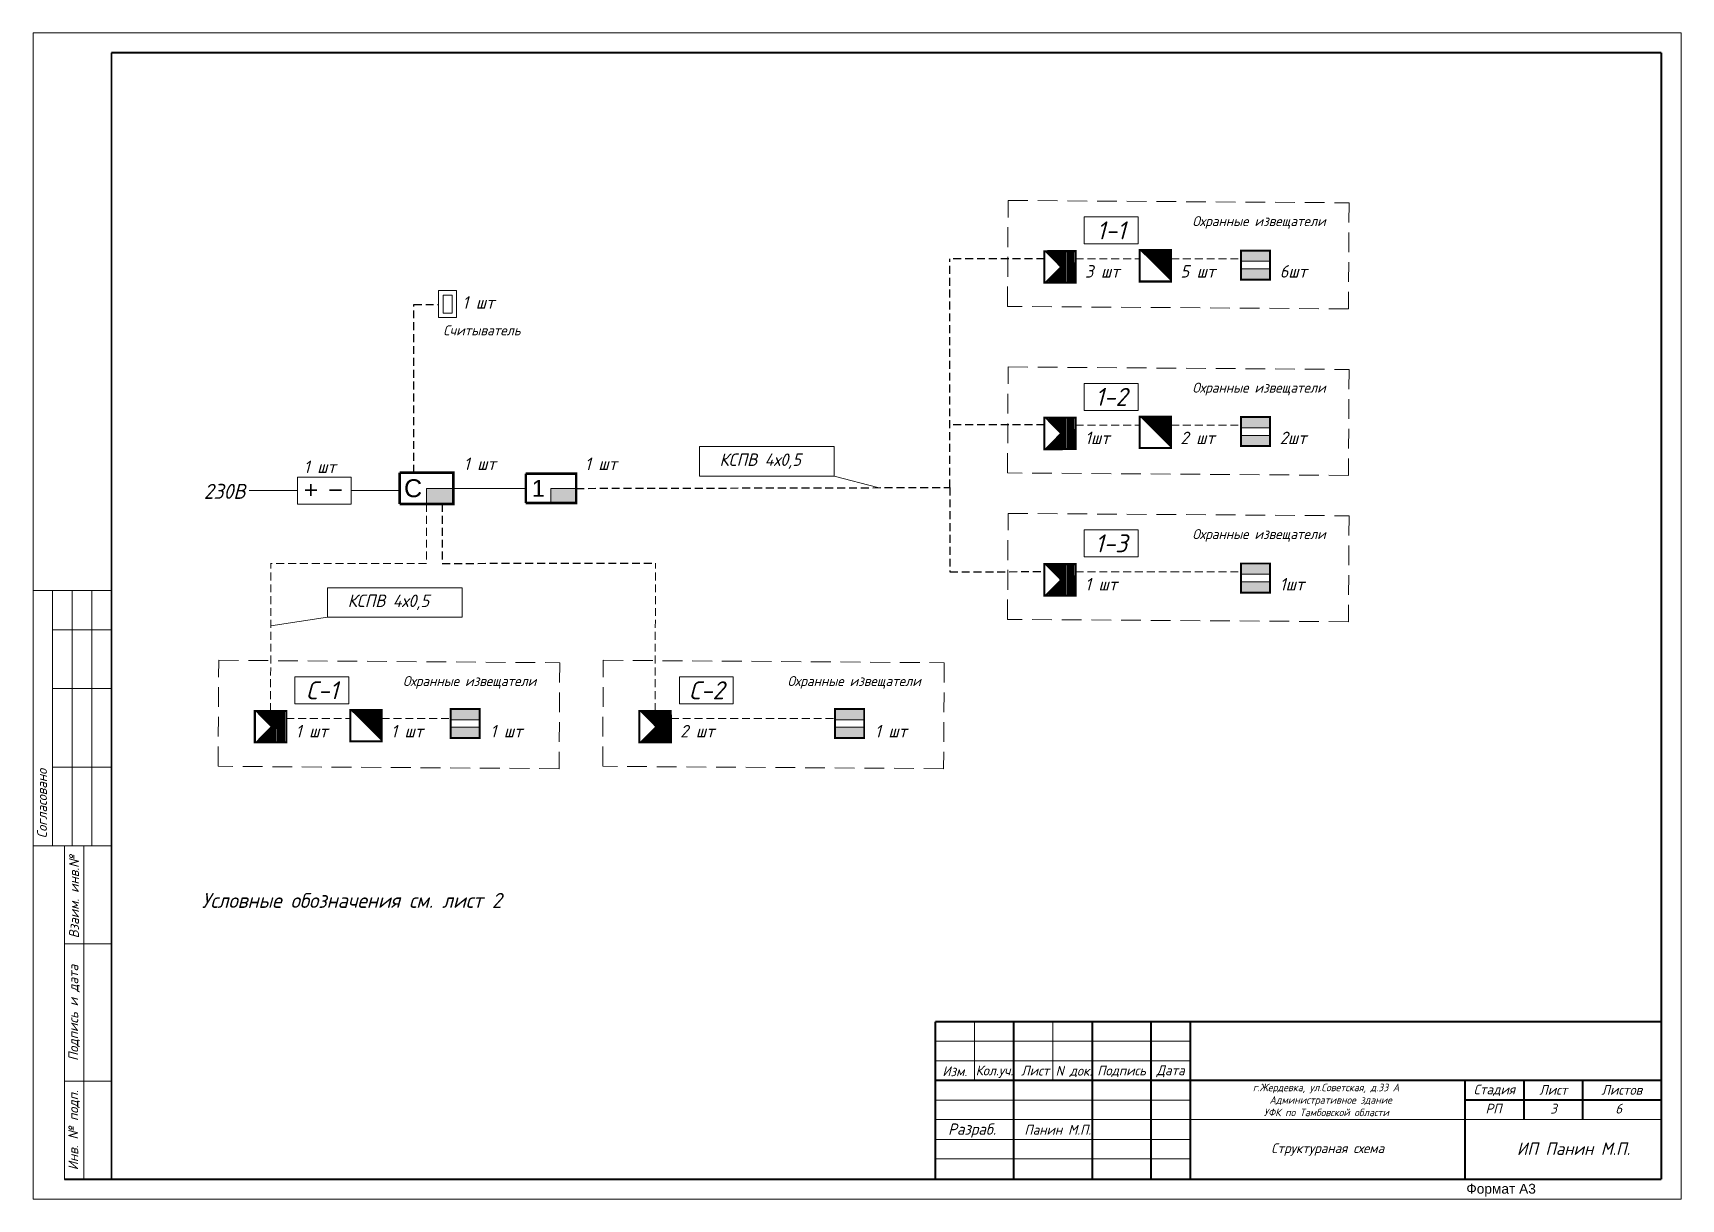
# Model space of a CAD drawing. Header units: inches. Extents: x -24 to 3888, y 393 to 1828.
# Drawn here: x 2486.4 to 2618.7, y 1386.4 to 1480 of the extents above; entities that cross this region are included whole.
import ezdxf

# ---------------------------------------------------------------- set-up
doc = ezdxf.new("R2010")
doc.units = ezdxf.units.IN
doc.header["$MEASUREMENT"] = 0
doc.linetypes.add('HIDDEN2', pattern=[4.7625, 3.175, -1.5875])
doc.linetypes.add('НЕВИДИМАЯ', pattern=[9.525, 6.35, -3.175])
doc.layers.get('0').transparency = 0.7
doc.layers.add('BLK_12_THHN', color=9, linetype='Continuous')
doc.layers.add('DESC', color=7, linetype='Continuous')
doc.styles.get("Standard").update_dxf_attribs({"font": 'GOST_Common Italic_0.ttf'})

msp = doc.modelspace()

# ---------------------------------------------------------------- texts
at = {"layer": 'DESC', "color": 7}
for s, p in [('Кол.уч.', (2562.07, 1396.34)), ('Лист', (2565.72, 1396.33)), ('N док.', (2568.49, 1396.32)), ('РП', (2603, 1393.28)), ('3', (2608.2, 1393.28)), ('6', (2613.42, 1393.28))]:
    msp.add_text(s, height=0.787, dxfattribs=at).set_placement(p)
at = {"layer": 'DESC', "color": 0, "attachment_point": 5}
for s, insert, char_height, width in [('1-1', (2572.95, 1464.14), 1.44, 4.32), ('1-2', (2572.95, 1450.78), 1.44, 4.32), ('{\\fArial|b0|i0|c204|p34;C}', (2516.91, 1443.44), 1.44, 2.16), ('{\\fArial|b0|i0|c204|p34;1}', (2526.97, 1443.44), 1.347, 2.0205), ('1-3', (2572.95, 1439.03), 1.44, 4.32), ('C-1', (2509.58, 1427.24), 1.44, 4.32), ('C-2', (2540.45, 1427.24), 1.44, 4.32), ('Стадия', (2603.71, 1395.15), 0.787, 4.725), ('Лист', (2608.44, 1395.18), 0.787, 5.67), ('Листов', (2613.94, 1395.18), 0.787, 5.3325)]:
    msp.add_mtext(s, dxfattribs=dict(at, insert=insert, char_height=char_height, width=width))
at = {"layer": 'DESC', "color": 0, "attachment_point": 1}
for s, width, heights, insert, char_height in [('\\pt2.4;Охранные извещатели', 15.8242, [1.22], (2579.47, 1465.28), 0.8), ('3 шт ', 6.4521, [0], (2570.85, 1461.35), 1), ('5 шт ', 6.4521, [0], (2578.51, 1461.35), 1), ('6шт ', 6.4521, [0], (2586.48, 1461.35), 1), ('1 шт ', 6.4521, [0], (2520.86, 1458.86), 1), ('Считыватель', 15.8242, [1.22], (2519.33, 1456.52), 0.8), ('\\pt2.4;Охранные извещатели', 15.8242, [1.22], (2579.47, 1451.92), 0.8), ('1шт ', 6.4521, [0], (2570.85, 1447.99), 1), ('2 шт ', 6.4521, [0], (2578.51, 1447.99), 1), ('2шт ', 6.4521, [0], (2586.48, 1447.99), 1), ('КСПВ 4х0,5 ', 9.1713, [1.06], (2541.51, 1446.24), 1), ('1 шт ', 6.4521, [0], (2508.13, 1445.67), 1), ('1 шт ', 6.4521, [0], (2520.97, 1445.91), 1), ('1 шт ', 6.4521, [0], (2530.7, 1445.91), 1), ('230В', 0.7525, [0], (2500.11, 1443.8), 1.2), ('\\pt2.4;Охранные извещатели', 15.8242, [1.22], (2579.47, 1440.17), 0.8), ('1 шт ', 6.4521, [0], (2570.85, 1436.25), 1), ('1шт ', 6.4521, [0], (2586.48, 1436.25), 1), ('КСПВ 4х0,5 ', 9.1713, [1.06], (2511.66, 1434.92), 1), ('\\pt2.4;Охранные извещатели', 15.8242, [1.22], (2516.1, 1428.38), 0.8), ('\\pt2.4;Охранные извещатели', 15.8242, [1.22], (2546.97, 1428.38), 0.8), ('1 шт ', 6.4521, [0], (2507.48, 1424.46), 1), ('1 шт ', 6.4521, [0], (2515.14, 1424.46), 1), ('1 шт ', 6.4521, [0], (2523.11, 1424.46), 1), ('2 шт ', 6.4521, [0], (2538.35, 1424.46), 1), ('1 шт ', 6.4521, [0], (2553.98, 1424.46), 1), ('Условные обозначения см. лист 2', 37.2731, [2.89], (2499.95, 1410.98), 1.2)]:
    msp.add_mtext_dynamic_manual_height_columns(s, width=width, gutter_width=1, heights=heights, dxfattribs=dict(at, insert=insert, char_height=char_height))
at = {"layer": 'DESC', "char_height": 0.7875, "attachment_point": 1, "rotation": 90}
for s, insert, width in [('Cогласовано', (2486.73, 1415.35), 9.4622), ('Взаим. инв.№', (2489.3, 1407.34), 14.4387), ('Подпись и дата', (2489.24, 1397.5), 11.3549), ('Инв. № подп.', (2489.24, 1388.73), 13.2391)]:
    msp.add_mtext(s, dxfattribs=dict(at, insert=insert, width=width))
at = {"layer": 'DESC', "attachment_point": 5}
for s, insert, char_height, width in [('Подпись', (2573.78, 1396.67), 0.787, 4.725), ('Дата', (2577.72, 1396.67), 0.787, 3.15), ('Изм.', (2560.39, 1396.67), 0.787, 3.15), ('Структураная схема', (2590.33, 1390.39), 0.7875, 22.05)]:
    msp.add_mtext(s, dxfattribs=dict(at, insert=insert, char_height=char_height, width=width))
at = {"layer": 'DESC', "color": 0, "lineweight": 15, "attachment_point": 1}
for s, width, heights, insert, char_height in [('\\pi23.39435;г.Жердевка, ул.Советская, д.33 А\\P\\pi24.36617; Административное здание \\P\\pi24.27003;УФК по Тамбовской области', 59.1919, [0], (2560.93, 1395.67), 0.6), ('\\pi4.80835;ИП Панин М.П.', 17.9743, [1.74], (2600.71, 1390.96), 1)]:
    msp.add_mtext_dynamic_manual_height_columns(s, width=width, gutter_width=1, heights=heights, dxfattribs=dict(at, insert=insert, char_height=char_height))
at = {"layer": 'DESC', "color": 0, "lineweight": 15, "insert": (2561.78, 1391.91), "char_height": 0.9, "width": 7.0924, "attachment_point": 5}
msp.add_mtext('Разраб.', dxfattribs=at)
at = {"layer": 'DESC', "lineweight": 15, "insert": (2568.66, 1391.98), "char_height": 0.787, "width": 6.3, "attachment_point": 5}
msp.add_mtext('Панин М.П.', dxfattribs=at)
at = {"layer": 'DESC', "linetype": 'НЕВИДИМАЯ', "insert": (2601.46, 1387.64), "char_height": 0.7875, "width": 9.1777, "attachment_point": 1}
msp.add_mtext('{\\fArial|b0|i0|c204|p34;Формат А3}', dxfattribs=at)

# ---------------------------------------------------------------- blocks, each defined once
blk = doc.blocks.new('Объем')
at = {"const_width": 0.2}
blk.add_lwpolyline([(0, 0), (0, 3), (3, 3), (3, 0)], close=True, dxfattribs=at)
for points in [[(0.21, 2.94), (0.21, 0.09)], [(0.41, 2.94), (0.41, 0.09)], [(0.61, 2.94), (0.61, 0.09)], [(0.8, 2.94), (0.8, 0.09)], [(1.01, 2.94), (1.01, 0.09)], [(1.21, 2.94), (1.21, 0.09)], [(1.39, 1.52), (2.81, 2.97)], [(1.39, 2.94), (1.39, 0.09)], [(1.39, 1.48), (2.82, 0.03)], [(1.56, 2.93), (1.56, 1.76)], [(1.76, 2.94), (1.76, 1.94)], [(1.94, 2.95), (1.94, 2.15)], [(2.13, 2.93), (2.13, 2.33)], [(2.3, 2.93), (2.3, 2.52)], [(2.49, 2.94), (2.49, 2.7)], [(1.56, 0.09), (1.56, 1.25)], [(1.74, 0.06), (1.74, 1.05)], [(1.94, 0.06), (1.94, 0.87)], [(2.13, 0.05), (2.13, 0.66)], [(2.31, 0.06), (2.31, 0.48)], [(2.49, 0.07), (2.49, 0.29)]]:
    blk.add_lwpolyline(points, dxfattribs=at)
blk = doc.blocks.new('Звуковой')
blk.add_lwpolyline([(0.1, 2.9, 0, 4, 0), (1.5, 1.51, 4, 4, 0)], format="xyseb")
at = {"const_width": 0.2}
blk.add_lwpolyline([(0, 0), (0, 3), (3, 3), (3, 0)], close=True, dxfattribs=at)

# ---------------------------------------------------------------- hatches: boundary and pattern name
at = {"layer": 'DESC', "lineweight": 15}
h = msp.add_hatch(color=0, dxfattribs=at)
h.dxf.hatch_style = 1
h.paths.add_polyline_path([(2583.38, 1461.06), (2583.38, 1460.19), (2585.71, 1460.19), (2585.71, 1461.06)])
h.paths.add_polyline_path([(2585.71, 1461.66), (2585.71, 1462.52), (2583.38, 1462.52), (2583.38, 1461.66)])
h = msp.add_hatch(color=0, dxfattribs=at)
h.dxf.hatch_style = 1
h.paths.add_polyline_path([(2583.38, 1447.69), (2583.38, 1446.83), (2585.71, 1446.83), (2585.71, 1447.69)])
h.paths.add_polyline_path([(2585.71, 1448.3), (2585.71, 1449.16), (2583.38, 1449.16), (2583.38, 1448.3)])
at = {"layer": 'DESC'}
for points in [[(2517.99, 1443.44), (2517.99, 1442.18), (2520.15, 1442.18), (2520.15, 1443.44)], [(2527.98, 1443.44), (2527.98, 1442.27), (2530, 1442.27), (2530, 1443.44)]]:
    msp.add_hatch(color=0, dxfattribs=at).paths.add_polyline_path(points)
at = {"layer": 'DESC', "lineweight": 15}
h = msp.add_hatch(color=0, dxfattribs=at)
h.dxf.hatch_style = 1
h.paths.add_polyline_path([(2583.38, 1435.95), (2583.38, 1435.08), (2585.71, 1435.08), (2585.71, 1435.95)])
h.paths.add_polyline_path([(2585.71, 1436.55), (2585.71, 1437.41), (2583.38, 1437.41), (2583.38, 1436.55)])
h = msp.add_hatch(color=0, dxfattribs=at)
h.dxf.hatch_style = 1
h.paths.add_polyline_path([(2519.92, 1424.28), (2519.92, 1423.42), (2522.25, 1423.42), (2522.25, 1424.28)])
h.paths.add_polyline_path([(2522.25, 1424.88), (2522.25, 1425.74), (2519.92, 1425.74), (2519.92, 1424.88)])
h = msp.add_hatch(color=0, dxfattribs=at)
h.dxf.hatch_style = 1
h.paths.add_polyline_path([(2550.79, 1424.28), (2550.79, 1423.42), (2553.12, 1423.42), (2553.12, 1424.28)])
h.paths.add_polyline_path([(2553.12, 1424.88), (2553.12, 1425.74), (2550.79, 1425.74), (2550.79, 1424.88)])

# ---------------------------------------------------------------- linework, layer by layer
at = {"layer": 'BLK_12_THHN', "color": 0, "linetype": 'HIDDEN2', "ltscale": 0.2}
for p, q in [((2560, 1443.51), (2560, 1461.86)), ((2567.58, 1461.86), (2560, 1461.86)), ((2516.97, 1444.7), (2516.97, 1458.2)), ((2516.97, 1458.2), (2518.96, 1458.2)), ((2567.58, 1448.53), (2560, 1448.53)), ((2530, 1443.44), (2560, 1443.51)), ((2560, 1443.51), (2560, 1436.75)), ((2519.25, 1442.18), (2519.25, 1437.42)), ((2519.25, 1437.42), (2536.37, 1437.45)), ((2560, 1436.75), (2567.58, 1436.76))]:
    msp.add_line(p, q, dxfattribs=at)
at = {"layer": 'DESC', "color": 7, "lineweight": 15}
for p, q in [((2486.4, 1386.42), (2486.4, 1479.98)), ((2486.4, 1479.98), (2618.7, 1479.98)), ((2618.7, 1479.98), (2618.7, 1386.42)), ((2561.98, 1400.66), (2561.98, 1395.94)), ((2568.28, 1400.66), (2568.28, 1395.94)), ((2558.83, 1399.09), (2579.3, 1399.09)), ((2558.83, 1397.51), (2579.3, 1397.51)), ((2558.83, 1394.36), (2579.3, 1394.36)), ((2558.83, 1392.79), (2579.3, 1392.79)), ((2579.3, 1392.79), (2617.1, 1392.79)), ((2558.83, 1391.21), (2579.3, 1391.21)), ((2558.83, 1389.64), (2579.3, 1389.64)), ((2618.7, 1386.42), (2486.4, 1386.42))]:
    msp.add_line(p, q, dxfattribs=at)
at = {"layer": 'DESC', "color": 0, "linetype": 'HIDDEN2', "lineweight": 15, "ltscale": 0.2}
for p, q in [((2570.1, 1461.86), (2575.24, 1461.86)), ((2577.76, 1461.86), (2583.21, 1461.86)), ((2570.1, 1448.5), (2575.24, 1448.5)), ((2577.76, 1448.5), (2583.21, 1448.5)), ((2517.99, 1442.18), (2517.99, 1437.42)), ((2505.47, 1425.58), (2505.5, 1437.45)), ((2517.99, 1437.42), (2505.5, 1437.42)), ((2536.34, 1425.58), (2536.37, 1437.45)), ((2570.1, 1436.75), (2577.76, 1436.75)), ((2577.76, 1436.75), (2583.21, 1436.75)), ((2506.73, 1424.97), (2511.87, 1424.97)), ((2514.39, 1424.97), (2519.84, 1424.97)), ((2537.6, 1424.97), (2545.26, 1424.97)), ((2545.26, 1424.97), (2550.71, 1424.97))]:
    msp.add_line(p, q, dxfattribs=at)
at = {"layer": 'DESC', "color": 0, "lineweight": 15}
for p, q in [((2520.15, 1443.44), (2525.96, 1443.44)), ((2550.7, 1444.42), (2554.22, 1443.5)), ((2503.74, 1443.26), (2507.62, 1443.26)), ((2511.94, 1443.26), (2515.83, 1443.26)), ((2520.15, 1443.1), (2520.15, 1443.1)), ((2510.04, 1433.1), (2505.48, 1432.41))]:
    msp.add_line(p, q, dxfattribs=at)
at = {"layer": 'DESC', "lineweight": 15}
for p, q in [((2492.7, 1435.25), (2486.4, 1435.25)), ((2487.97, 1435.25), (2487.97, 1414.77)), ((2489.55, 1435.25), (2489.55, 1414.77)), ((2491.12, 1435.25), (2491.12, 1414.77)), ((2492.7, 1432.1), (2487.97, 1432.1)), ((2492.7, 1427.37), (2487.97, 1427.37)), ((2492.7, 1421.07), (2487.97, 1421.07)), ((2492.7, 1414.77), (2486.4, 1414.77)), ((2488.92, 1414.77), (2488.92, 1388)), ((2488.92, 1414.77), (2492.7, 1414.77)), ((2490.49, 1414.77), (2490.49, 1388)), ((2488.92, 1406.9), (2492.7, 1406.9)), ((2488.92, 1395.87), (2492.7, 1395.87))]:
    msp.add_line(p, q, dxfattribs=at)
at = {"layer": 'DESC', "color": 7, "lineweight": 15, "const_width": 0.158}
for points in [[(2492.7, 1478.4), (2492.7, 1388), (2617.12, 1388)], [(2617.12, 1478.4), (2492.7, 1478.4)], [(2617.12, 1388), (2617.12, 1478.4)], [(2558.83, 1400.66), (2558.83, 1388.06)], [(2558.83, 1400.66), (2617.1, 1400.66)], [(2565.13, 1400.66), (2565.13, 1388)], [(2571.43, 1400.66), (2571.43, 1388.06)], [(2576.15, 1400.66), (2576.15, 1388.06)], [(2579.3, 1400.66), (2579.3, 1388.06)], [(2558.83, 1395.94), (2617.1, 1395.94)], [(2601.35, 1388), (2601.35, 1395.94)], [(2606.08, 1392.79), (2606.08, 1395.94)], [(2610.8, 1392.79), (2610.8, 1395.94)], [(2601.35, 1394.36), (2617.1, 1394.36)]]:
    msp.add_lwpolyline(points, dxfattribs=at)
at = {"layer": 'DESC', "color": 0, "linetype": 'HIDDEN2', "lineweight": 15, "ltscale": 0.5}
for points in [[(2564.68, 1466.54), (2592.05, 1466.35), (2592, 1457.84), (2564.63, 1458.04)], [(2564.68, 1453.18), (2592.05, 1452.98), (2592, 1444.48), (2564.63, 1444.68)], [(2564.68, 1441.43), (2592.05, 1441.24), (2592, 1432.74), (2564.63, 1432.93)], [(2501.31, 1429.65), (2528.68, 1429.45), (2528.63, 1420.95), (2501.26, 1421.14)], [(2532.18, 1429.65), (2559.55, 1429.45), (2559.5, 1420.95), (2532.13, 1421.14)]]:
    msp.add_lwpolyline(points, close=True, dxfattribs=at)
at = {"layer": 'DESC', "color": 0, "lineweight": 15}
for points in [[(2570.79, 1465.22), (2575.11, 1465.22), (2575.11, 1463.06), (2570.79, 1463.06), (2570.79, 1465.22)], [(2518.96, 1459.31), (2520.4, 1459.31), (2520.4, 1457.15), (2518.96, 1457.15), (2518.96, 1459.31)], [(2519.33, 1458.94), (2520.05, 1458.94), (2520.05, 1457.5), (2519.33, 1457.5), (2519.33, 1458.94)], [(2570.79, 1451.86), (2575.11, 1451.86), (2575.11, 1449.7), (2570.79, 1449.7), (2570.79, 1451.86)], [(2520.15, 1443.44), (2517.99, 1443.44)], [(2517.99, 1443.44), (2517.99, 1442.18)], [(2530, 1443.44), (2527.98, 1443.44)], [(2527.98, 1443.44), (2527.98, 1442.27)], [(2517.99, 1442.18), (2517.99, 1442.18)], [(2527.98, 1442.27), (2527.98, 1442.27)], [(2570.79, 1440.11), (2575.11, 1440.11), (2575.11, 1437.95), (2570.79, 1437.95), (2570.79, 1440.11)], [(2507.42, 1428.32), (2511.74, 1428.32), (2511.74, 1426.16), (2507.42, 1426.16), (2507.42, 1428.32)], [(2538.29, 1428.32), (2542.61, 1428.32), (2542.61, 1426.16), (2538.29, 1426.16), (2538.29, 1428.32)]]:
    msp.add_lwpolyline(points, dxfattribs=at)
for points, const_width in [([(2583.38, 1462.52), (2585.71, 1462.52), (2585.71, 1460.19), (2583.38, 1460.19), (2583.38, 1462.52)], 0.155), ([(2583.38, 1449.16), (2585.71, 1449.16), (2585.71, 1446.83), (2583.38, 1446.83), (2583.38, 1449.16)], 0.155), ([(2515.83, 1444.7), (2515.83, 1442.18)], 0.216), ([(2515.83, 1444.7), (2520.15, 1444.7), (2520.15, 1442.18), (2515.83, 1442.18)], 0.216), ([(2525.96, 1444.62), (2525.96, 1442.27)], 0.202), ([(2525.96, 1444.62), (2530, 1444.62), (2530, 1442.27), (2525.96, 1442.27)], 0.202), ([(2583.38, 1437.41), (2585.71, 1437.41), (2585.71, 1435.08), (2583.38, 1435.08), (2583.38, 1437.41)], 0.155), ([(2519.92, 1425.74), (2522.25, 1425.74), (2522.25, 1423.42), (2519.92, 1423.42), (2519.92, 1425.74)], 0.155), ([(2550.79, 1425.74), (2553.12, 1425.74), (2553.12, 1423.42), (2550.79, 1423.42), (2550.79, 1425.74)], 0.155)]:
    msp.add_lwpolyline(points, dxfattribs=dict(at, const_width=const_width))
for points in [[(2583.38, 1462.52), (2585.71, 1462.52), (2585.71, 1461.66), (2583.38, 1461.66)], [(2585.71, 1460.19), (2583.38, 1460.19), (2583.38, 1461.06), (2585.71, 1461.06)], [(2583.38, 1449.16), (2585.71, 1449.16), (2585.71, 1448.3), (2583.38, 1448.3)], [(2585.71, 1446.83), (2583.38, 1446.83), (2583.38, 1447.69), (2585.71, 1447.69)], [(2539.9, 1446.79), (2550.7, 1446.79), (2550.7, 1444.42), (2539.9, 1444.42)], [(2507.62, 1442.18), (2511.94, 1442.18), (2511.94, 1444.34), (2507.62, 1444.34)], [(2583.38, 1437.41), (2585.71, 1437.41), (2585.71, 1436.55), (2583.38, 1436.55)], [(2510.04, 1435.47), (2520.85, 1435.47), (2520.85, 1433.1), (2510.04, 1433.1)], [(2585.71, 1435.08), (2583.38, 1435.08), (2583.38, 1435.95), (2585.71, 1435.95)], [(2519.92, 1425.74), (2522.25, 1425.74), (2522.25, 1424.88), (2519.92, 1424.88)], [(2550.79, 1425.74), (2553.12, 1425.74), (2553.12, 1424.88), (2550.79, 1424.88)], [(2522.25, 1423.42), (2519.92, 1423.42), (2519.92, 1424.28), (2522.25, 1424.28)], [(2553.12, 1423.42), (2550.79, 1423.42), (2550.79, 1424.28), (2553.12, 1424.28)]]:
    msp.add_lwpolyline(points, close=True, dxfattribs=at)
at = {"layer": 'DESC', "color": 0, "linetype": 'НЕВИДИМАЯ', "lineweight": 15, "const_width": 0.144}
for points in [[(2508.71, 1443.8), (2508.71, 1442.82)], [(2508.23, 1443.3), (2509.21, 1443.3)], [(2510.19, 1443.3), (2511.17, 1443.3)]]:
    msp.add_lwpolyline(points, dxfattribs=at)
at = {"layer": 'DESC', "lineweight": 15, "const_width": 0.158}
msp.add_lwpolyline([(2488.92, 1388), (2492.7, 1388)], dxfattribs=at)

# ---------------------------------------------------------------- block references
at = {"layer": 'DESC', "color": 0}
for name, p, xscale, yscale, zscale, rotation in [('Звуковой', (2575.24, 1462.56), 0.8399951999999031, 0.8399951999999031, 0.8399951999999031, 270), ('Объем', (2570.1, 1459.95), -0.8399520000000996, 0.8399520000000122, 0.8399520000000001, 0.05815664228504325), ('Звуковой', (2575.24, 1449.19), 0.8399951999999031, 0.8399951999999031, 0.8399951999999031, 270), ('Объем', (2570.1, 1446.59), -0.8399520000000995, 0.8399520000000122, 0.8399520000000001, 0.05815664228504325), ('Объем', (2570.1, 1434.84), -0.8399520000000995, 0.8399520000000122, 0.8399520000000001, 0.05815664228504325), ('Звуковой', (2511.87, 1425.66), 0.8399951999999031, 0.8399951999999031, 0.8399951999999031, 270), ('Объем', (2506.73, 1423.06), -0.8399520000001, 0.8399520000000122, 0.8399520000000001, 0.05815664228504325), ('Объем', (2537.6, 1423.06), -0.8399520000000998, 0.8399520000000122, 0.8399520000000001, 0.05815664228504325)]:
    msp.add_blockref(name, p, dxfattribs=dict(at, xscale=xscale, yscale=yscale, zscale=zscale, rotation=rotation))

msp.set_redraw_order([(e.dxf.handle, doc.entitydb.next_handle()) for e in msp.query("TEXT MTEXT ATTDEF DIMENSION ARC_DIMENSION")])  # texts and dimensions are drawn at this point

doc.saveas('drawing.dxf')
